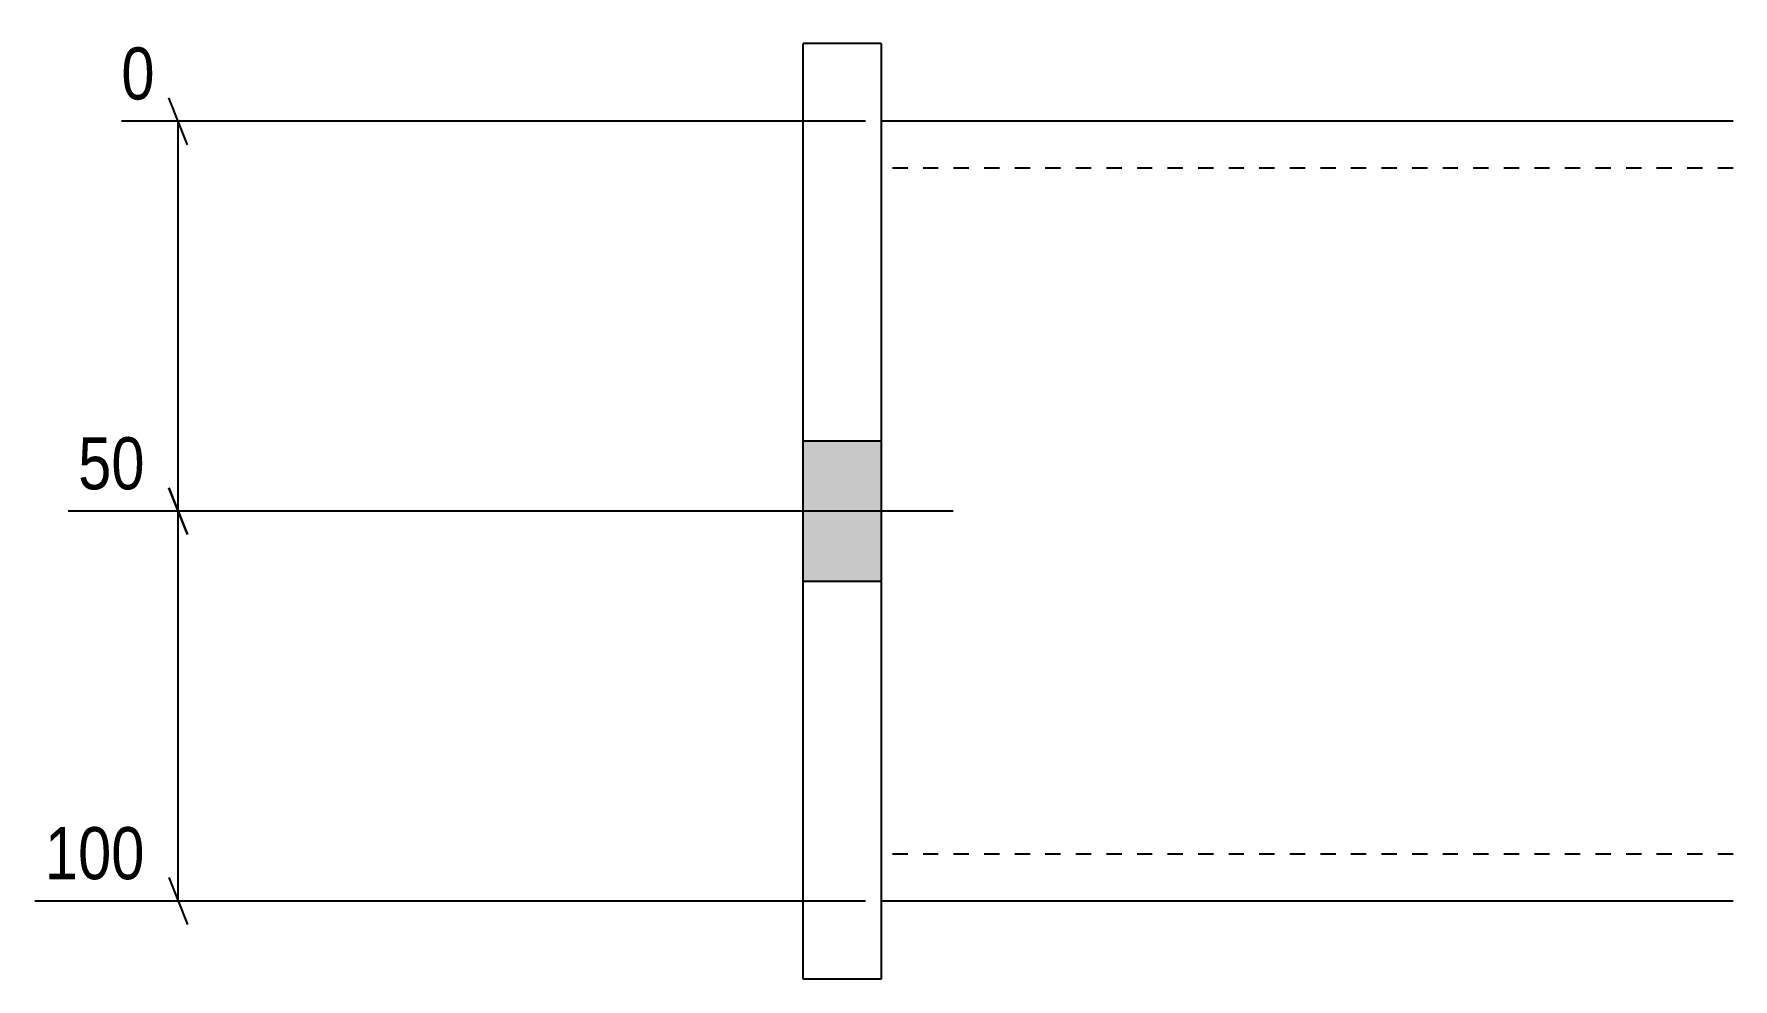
# Model space of a CAD drawing. Header units: millimetres. Extents: x -10 to 24194, y 2 to 931.
# Drawn here: x 8247.1 to 8465, y 7.8 to 129 of the extents above; entities that cross this region are included whole.
import ezdxf

# ---------------------------------------------------------------- set-up
doc = ezdxf.new("R2010")
doc.units = ezdxf.units.MM
doc.linetypes.add('DXK_LINE_DOT2', pattern=[3.9198, 1.9599, -1.9599])
doc.layers.add('MÅLSÆTNING', color=7, linetype='Continuous')
doc.layers.add('STÅL', color=7, linetype='Continuous')
doc.styles.add('Arial Narrow', font='ARIALN.TTF', dxfattribs={"height": 0.2})

msp = doc.modelspace()

# ---------------------------------------------------------------- hatches: boundary and pattern name
at = {"layer": 'STÅL', "linetype": 'Continuous'}
msp.add_hatch(color=96, dxfattribs=at).paths.add_polyline_path([(8345.74, 76.8), (8345.74, 58.8), (8355.74, 58.8), (8355.74, 76.8)])
msp.add_hatch(color=96, dxfattribs=at).paths.add_polyline_path([(8345.74, 76.8), (8345.74, 58.8), (8355.74, 58.8), (8355.74, 76.8)])

# ---------------------------------------------------------------- linework, layer by layer
at = {"layer": 'MÅLSÆTNING', "color": 7, "linetype": 'Continuous'}
for p, q in [((8266.77, 114.8), (8264.37, 120.8)), ((8353.74, 117.8), (8258.3, 117.8)), ((8265.57, 67.8), (8265.57, 117.8)), ((8264.37, 70.8), (8266.77, 64.8)), ((8266.77, 64.8), (8264.37, 70.8)), ((8293.74, 67.8), (8251.48, 67.8)), ((8293.74, 67.8), (8251.48, 67.8)), ((8265.57, 17.8), (8265.57, 67.8)), ((8264.37, 20.8), (8266.77, 14.8)), ((8353.74, 17.8), (8247.22, 17.8))]:
    msp.add_line(p, q, dxfattribs=at)
at = {"layer": 'STÅL', "color": 2, "linetype": 'Continuous'}
for p, q in [((8345.74, 7.8), (8345.74, 127.8)), ((8355.74, 127.8), (8345.74, 127.8)), ((8355.74, 127.8), (8355.74, 7.8)), ((8464.98, 117.8), (8355.74, 117.8)), ((8464.98, 17.8), (8355.74, 17.8)), ((8355.74, 7.8), (8345.74, 7.8))]:
    msp.add_line(p, q, dxfattribs=at)
at = {"layer": 'STÅL', "color": 7, "linetype": 'DXK_LINE_DOT2'}
for p, q in [((8355.74, 117.8), (8355.74, 18.71)), ((8464.98, 111.8), (8355.74, 111.8)), ((8464.98, 23.8), (8355.74, 23.8)), ((8355.74, 18.71), (8355.74, 17.8))]:
    msp.add_line(p, q, dxfattribs=at)
at = {"layer": 'STÅL', "color": 96, "linetype": 'Continuous'}
for p, q in [((8355.74, 76.8), (8345.74, 76.8)), ((8355.74, 76.8), (8345.74, 76.8)), ((8364.98, 67.8), (8255.74, 67.8)), ((8364.98, 67.8), (8255.74, 67.8)), ((8355.74, 58.8), (8345.74, 58.8)), ((8355.74, 58.8), (8345.74, 58.8))]:
    msp.add_line(p, q, dxfattribs=at)

# ---------------------------------------------------------------- wipeouts: each hides what was drawn before it
at = {"color": 0, "linetype": 'Continuous'}
for points in [[(8262.69, 69.2), (8262.69, 79), (8251.36, 79), (8251.36, 69.2)], [(8262.69, 19.2), (8262.69, 29), (8247.09, 29), (8247.09, 19.2)]]:
    msp.add_wipeout(points, dxfattribs=at).dxf.layer = 'MÅLSÆTNING'

# ---------------------------------------------------------------- next in the draw order: texts
at = {"layer": 'MÅLSÆTNING', "color": 3, "linetype": 'Continuous', "style": 'Arial Narrow'}
for s, p in [('50', (8252.76, 70.6)), ('100', (8248.49, 20.6))]:
    msp.add_text(s, height=6.681, dxfattribs=at).set_placement(p)

# ---------------------------------------------------------------- next in the draw order: wipeouts: each hides what was drawn before it
at = {"color": 0, "linetype": 'Continuous'}
msp.add_wipeout([(8263.97, 119.2), (8263.97, 129), (8256.9, 129), (8256.9, 119.2)], dxfattribs=at).dxf.layer = 'MÅLSÆTNING'

# ---------------------------------------------------------------- next in the draw order: texts
at = {"layer": 'MÅLSÆTNING', "color": 3, "linetype": 'Continuous', "style": 'Arial Narrow'}
msp.add_text('0', height=6.68, dxfattribs=at).set_placement((8258.3, 120.6))

doc.saveas('drawing.dxf')
